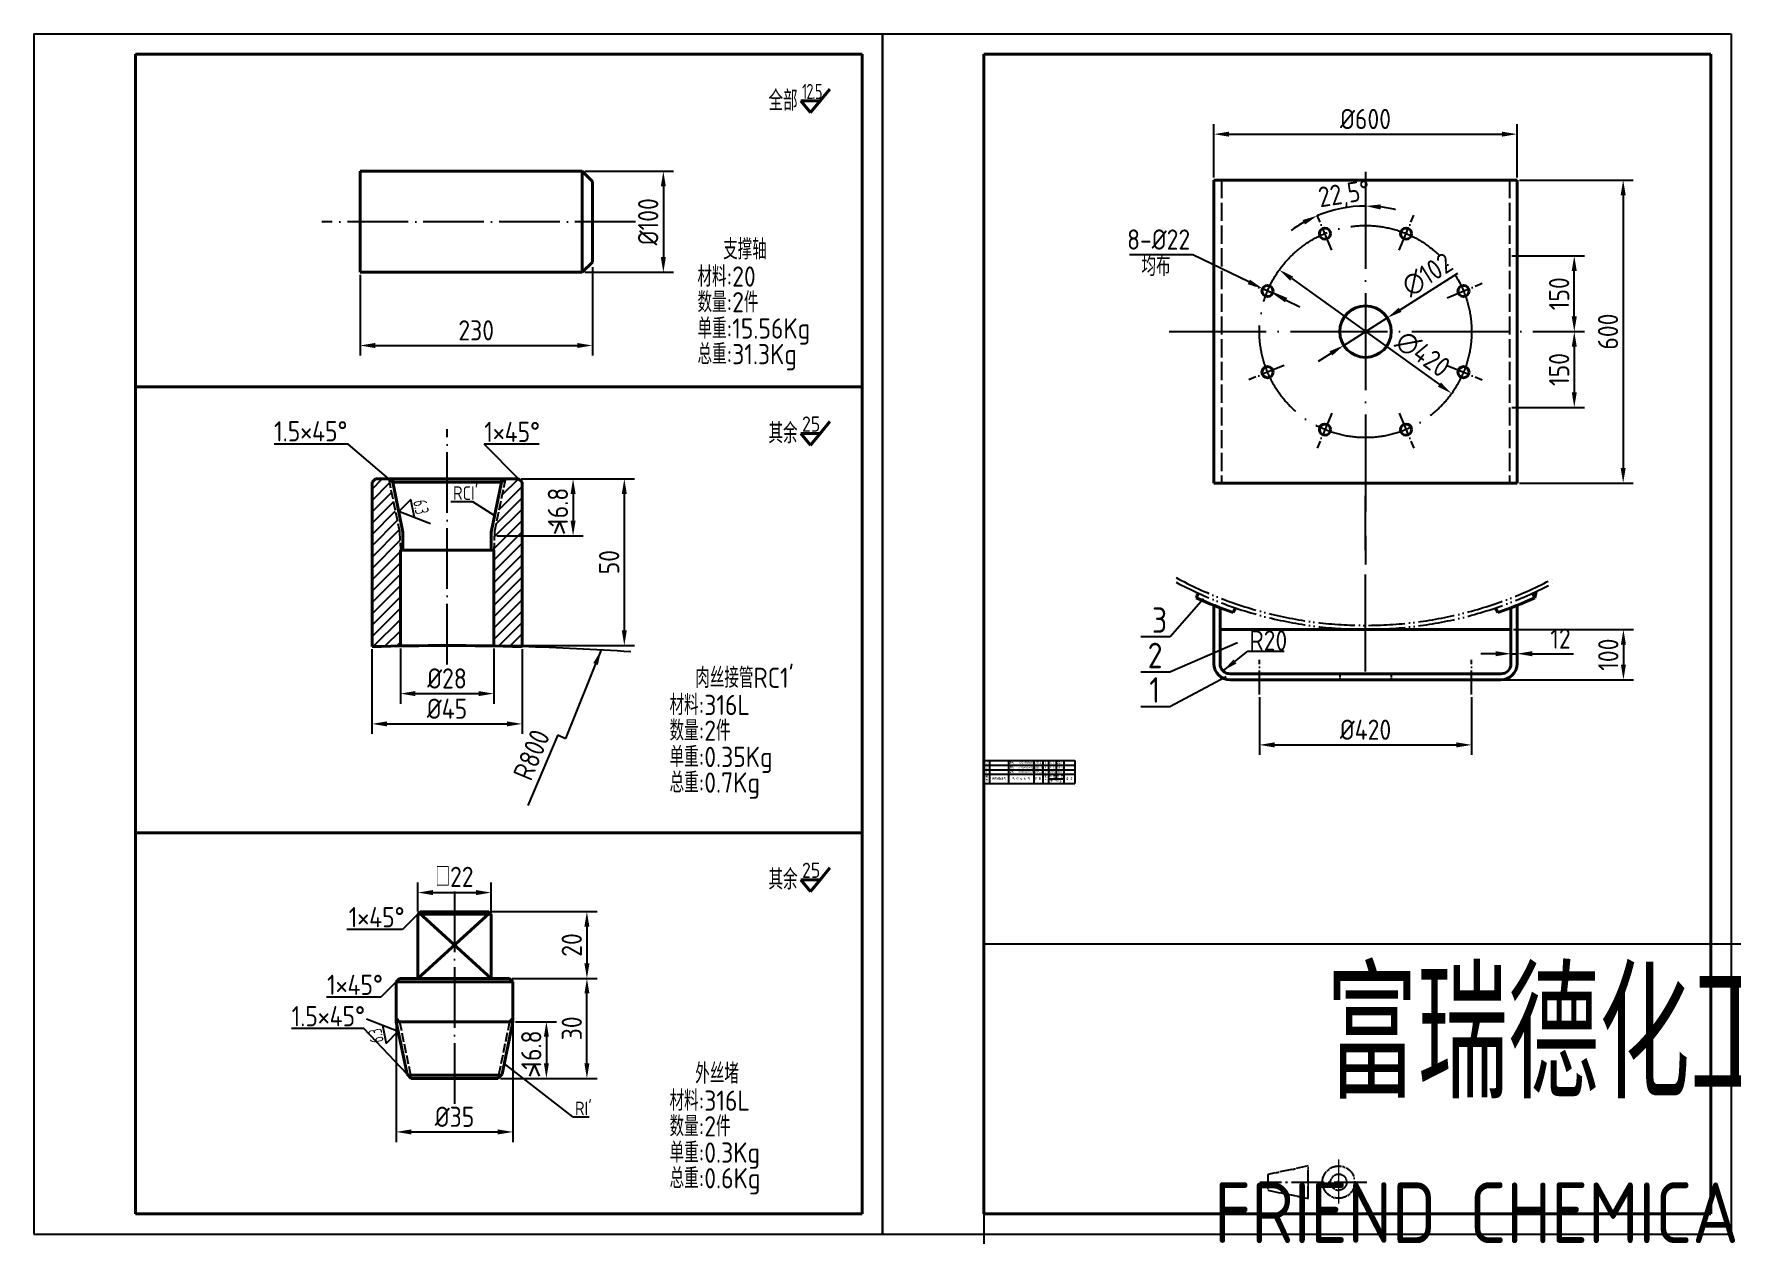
# Model space of a CAD drawing. Header units: millimetres. Extents: x 6220 to 53600, y -8031 to 13822.
# Drawn here: x 23368 to 26728, y -1318 to 1058 of the extents above; entities that cross this region are included whole.
import ezdxf

# ---------------------------------------------------------------- set-up
doc = ezdxf.new("R2010")
doc.units = ezdxf.units.MM
for name, pattern in [('ACAD_ISO02W100', [15, 12, -3]), ('ACAD_ISO04W100', [30, 24, -3, 0, -3]), ('ACAD_ISO05W100', [33, 24, -3, 0, -3, 0, -3])]:
    doc.linetypes.add(name, pattern=pattern)
for name, color, linetype in [('2', 3, 'Continuous'), ('双点画线', 7, 'ACAD_ISO05W100'), ('填充线', 2, 'Continuous'), ('标注线', 1, 'Continuous'), ('虚线', 3, 'ACAD_ISO02W100'), ('轴线', 5, 'ACAD_ISO04W100')]:
    doc.layers.add(name, color=color, linetype=linetype)
for name, color, linetype, lineweight in [('中心线', 2, 'ACAD_ISO02W100', 20), ('粗线', 7, 'Continuous', 40), ('轮廓线', 7, 'Continuous', 40)]:
    doc.layers.add(name, color=color, linetype=linetype, lineweight=lineweight)
doc.styles.add('GB', font='gbenor.shx', dxfattribs={"bigfont": 'gbcbig.shx'})
doc.styles.get("Standard").update_dxf_attribs({"font": 'txt', "bigfont": 'gbcbig.shx'})
doc.styles.add('工程字', font='gbenor.shx', dxfattribs={"bigfont": 'gbcbig.shx'})
doc.dimstyles.new('ISO-25', dxfattribs={"dimtxt": 40, "dimasz": 30, "dimexe": 20, "dimexo": 5, "dimgap": 10, "dimtad": 1, "dimtxsty": 'GB', "dimcen": 2.5, "dimadec": 0, "dimazin": 0, "dimtfac": 1, "dimtmove": 0, "dimatfit": 0, "dimfxl": 0, "dimarcsym": 0})

msp = doc.modelspace()

# ---------------------------------------------------------------- texts
at = {"layer": '标注线', "attachment_point": 1, "style": 'GB'}
for s, insert, char_height, width in [('全部', (24822.55, 946.237), 40, 392.19499), ('{\\H0.75x;\\W0.8;\\T0.75;12.5}', (24888.939, 959.333), 40, 392.19499), ('支撑轴', (24732.858, 651.74), 40, 392.19499), ('均布', (25561.023, 619.045), 40, 156.88), ('材料:20', (24682.02, 597.925), 40, 392.19499), ('数量:2件', (24682.02, 547.1), 40, 392.19499), ('单重:15.56Kg', (24682.02, 495.104), 40, 392.19499), ('总重:31.3Kg', (24682.02, 444.278), 40, 392.19499), ('1.5×45%%D', (23843.74, 291.637), 40, 156.88), ('1×45%%D', (24259.859, 290.304), 40, 156.88), ('其余', (24822.55, 287.826), 40, 392.19499), ('{\\H0.75x;25}', (24888.939, 300.921), 40, 392.19499), ("RCI'", (24197.976, 162.656), 27, 156.88), ('3', (25581.825, -77.052), 50.4, 156.88), ('R20', (25774.837, -122.798), 40, 156.88), ('2', (25573.354, -147.071), 50.4, 156.88), ("肉丝接管RC1'", (24677.582, -196.455), 40, 392.19499), ('\\pt0;1', (25576.521, -215.362), 50.4, 156.88), ('材料:316L', (24626.745, -250.27), 40, 392.19499), ('数量:2件', (24626.745, -301.095), 40, 392.19499), ('单重:0.35Kg', (24626.745, -353.092), 40, 392.19499), ('总重:0.7Kg', (24626.745, -403.917), 40, 392.19499), ('其余', (24822.55, -595.693), 40, 392.19499), ('{\\H0.75x;25}', (24888.939, -582.598), 40, 392.19499), ('1×45%%D', (23991.619, -670.438), 40, 156.88), ('1×45%%D', (23948.719, -804.366), 40, 156.88), ('1.5×45%%D', (23878.462, -866.445), 40, 156.88), ('外丝堵', (24677.582, -979.816), 40, 392.19499), ('材料:316L', (24626.745, -1033.631), 40, 392.19499), ("RI'", (24439.41, -1055.596), 27, 156.88), ('数量:2件', (24626.745, -1084.457), 40, 392.19499), ('单重:0.3Kg', (24626.745, -1136.453), 40, 392.19499), ('总重:0.6Kg', (24626.745, -1187.278), 40, 392.19499)]:
    msp.add_mtext(s, dxfattribs=dict(at, insert=insert, char_height=char_height, width=width))
for s, insert, char_height, width, rotation in [('{\\W0.7;6.3}', (24145.346, 137.938), 27, 156.30387, 281.110785), ('R800', (24315.608, -407.734), 40, 156.88, 67.445378), ('{\\W0.7;6.3}', (24034.787, -941.341), 27, 156.30387, 101.110785)]:
    msp.add_mtext(s, dxfattribs=dict(at, insert=insert, char_height=char_height, width=width, rotation=rotation))

# ---------------------------------------------------------------- blocks, each defined once
blk = doc.blocks.new('*D78')
at = {"layer": 'Defpoints', "color": 0}
for p in [(24273.6, -641.7), (24128.4, -684.2), (24273.6, -684.2)]:
    blk.add_point(p, dxfattribs=at)
at = {"layer": '标注线', "color": 0, "lineweight": -2}
for p, q in [((24128.4, -679.2), (24128.4, -621.7)), ((24273.6, -679.2), (24273.6, -621.7)), ((24158.4, -641.7), (24243.6, -641.7))]:
    blk.add_line(p, q, dxfattribs=at)
at = {"layer": '标注线', "color": 0}
for points in [[(24158.4, -636.7), (24158.4, -646.7), (24128.4, -641.7)], [(24243.6, -636.7), (24243.6, -646.7), (24273.6, -641.7)]]:
    blk.add_solid(points, dxfattribs=at)
at = {"layer": '标注线', "color": 0, "insert": (24201, -610.6), "char_height": 40, "attachment_point": 5, "style": 'GB'}
blk.add_mtext('□22', dxfattribs=at)
blk = doc.blocks.new('*D80')
at = {"layer": 'Defpoints', "color": 0}
for p in [(24269, -679.5), (24309.9, -811.5), (24463.1, -811.5)]:
    blk.add_point(p, dxfattribs=at)
at = {"layer": '标注线', "color": 0, "lineweight": -2}
for p, q in [((24274, -679.5), (24483.1, -679.5)), ((24463.1, -709.5), (24463.1, -781.5)), ((24314.9, -811.5), (24483.1, -811.5))]:
    blk.add_line(p, q, dxfattribs=at)
at = {"layer": '标注线', "color": 0}
for points in [[(24458.1, -709.5), (24468.1, -709.5), (24463.1, -679.5)], [(24458.1, -781.5), (24468.1, -781.5), (24463.1, -811.5)]]:
    blk.add_solid(points, dxfattribs=at)
at = {"layer": '标注线', "color": 0, "insert": (24433.1, -745.5), "char_height": 40, "attachment_point": 5, "rotation": 90, "style": 'GB'}
blk.add_mtext('20', dxfattribs=at)
blk = doc.blocks.new('*D79')
at = {"layer": 'Defpoints', "color": 0}
for p in [(24316.5, -897.3), (24286.8, -1009.5), (24382.9, -1009.5)]:
    blk.add_point(p, dxfattribs=at)
at = {"layer": '标注线', "color": 0, "lineweight": -2}
for p, q in [((24321.5, -897.3), (24402.9, -897.3)), ((24382.9, -927.3), (24382.9, -979.5)), ((24291.8, -1009.5), (24402.9, -1009.5))]:
    blk.add_line(p, q, dxfattribs=at)
at = {"layer": '标注线', "color": 0}
for points in [[(24377.9, -927.3), (24387.9, -927.3), (24382.9, -897.3)], [(24377.9, -979.5), (24387.9, -979.5), (24382.9, -1009.5)]]:
    blk.add_solid(points, dxfattribs=at)
at = {"layer": '标注线', "color": 0, "insert": (24352.9, -953.4), "char_height": 40, "attachment_point": 5, "rotation": 90, "style": 'GB'}
blk.add_mtext('16.8', dxfattribs=at)
blk = doc.blocks.new('*D81')
at = {"layer": 'Defpoints', "color": 0}
for p in [(24309.9, -811.5), (24463.1, -811.5), (24286.8, -1009.5)]:
    blk.add_point(p, dxfattribs=at)
at = {"layer": '标注线', "color": 0, "lineweight": -2}
for p, q in [((24314.9, -811.5), (24483.1, -811.5)), ((24463.1, -979.5), (24463.1, -841.5)), ((24291.8, -1009.5), (24483.1, -1009.5))]:
    blk.add_line(p, q, dxfattribs=at)
at = {"layer": '标注线', "color": 0}
for points in [[(24458.1, -841.5), (24468.1, -841.5), (24463.1, -811.5)], [(24458.1, -979.5), (24468.1, -979.5), (24463.1, -1009.5)]]:
    blk.add_solid(points, dxfattribs=at)
at = {"layer": '标注线', "color": 0, "insert": (24433.1, -910.5), "char_height": 40, "attachment_point": 5, "rotation": 90, "style": 'GB'}
blk.add_mtext('30', dxfattribs=at)
blk = doc.blocks.new('*D82')
at = {"layer": 'Defpoints', "color": 0}
for p in [(24085.5, -897.3), (24316.5, -897.3), (24316.5, -1115.6)]:
    blk.add_point(p, dxfattribs=at)
at = {"layer": '标注线', "color": 0, "lineweight": -2}
for p, q in [((24085.5, -902.3), (24085.5, -1135.6)), ((24316.5, -902.3), (24316.5, -1135.6)), ((24115.5, -1115.6), (24286.5, -1115.6))]:
    blk.add_line(p, q, dxfattribs=at)
at = {"layer": '标注线', "color": 0}
for points in [[(24115.5, -1110.6), (24115.5, -1120.6), (24085.5, -1115.6)], [(24286.5, -1110.6), (24286.5, -1120.6), (24316.5, -1115.6)]]:
    blk.add_solid(points, dxfattribs=at)
at = {"layer": '标注线', "color": 0, "insert": (24201, -1085.6), "char_height": 40, "attachment_point": 5, "style": 'GB'}
blk.add_mtext('%%c35', dxfattribs=at)
blk = doc.blocks.new('*D83')
at = {"layer": 'Defpoints', "color": 0}
for p in [(24093.7, -153.4), (24278.5, -153.4), (24278.5, -247.8)]:
    blk.add_point(p, dxfattribs=at)
at = {"layer": '标注线', "color": 0, "lineweight": -2}
for p, q in [((24093.7, -158.4), (24093.7, -267.8)), ((24278.5, -158.4), (24278.5, -267.8)), ((24123.7, -247.8), (24248.5, -247.8))]:
    blk.add_line(p, q, dxfattribs=at)
at = {"layer": '标注线', "color": 0}
for points in [[(24123.7, -242.8), (24123.7, -252.8), (24093.7, -247.8)], [(24248.5, -242.8), (24248.5, -252.8), (24278.5, -247.8)]]:
    blk.add_solid(points, dxfattribs=at)
at = {"layer": '标注线', "color": 0, "insert": (24186.1, -217.8), "char_height": 40, "attachment_point": 5, "style": 'GB'}
blk.add_mtext('%%c28', dxfattribs=at)
blk = doc.blocks.new('*D84')
at = {"layer": 'Defpoints', "color": 0}
for p in [(24037.6, -154.7), (24334.6, -154.7), (24334.6, -307.7)]:
    blk.add_point(p, dxfattribs=at)
at = {"layer": '标注线', "color": 0, "lineweight": -2}
for p, q in [((24037.6, -159.7), (24037.6, -327.7)), ((24334.6, -159.7), (24334.6, -327.7)), ((24067.6, -307.7), (24304.6, -307.7))]:
    blk.add_line(p, q, dxfattribs=at)
at = {"layer": '标注线', "color": 0}
for points in [[(24067.6, -302.7), (24067.6, -312.7), (24037.6, -307.7)], [(24304.6, -302.7), (24304.6, -312.7), (24334.6, -307.7)]]:
    blk.add_solid(points, dxfattribs=at)
at = {"layer": '标注线', "color": 0, "insert": (24186.1, -277.7), "char_height": 40, "attachment_point": 5, "style": 'GB'}
blk.add_mtext('%%c45', dxfattribs=at)
blk = doc.blocks.new('*D85')
at = {"layer": 'Defpoints', "color": 0}
for p in [(24328, 177.4), (24279.8, 64.8), (24435.7, 64.8)]:
    blk.add_point(p, dxfattribs=at)
at = {"layer": '标注线', "color": 0, "lineweight": -2}
for p, q in [((24333, 177.4), (24455.7, 177.4)), ((24435.7, 147.4), (24435.7, 94.8)), ((24284.8, 64.8), (24455.7, 64.8))]:
    blk.add_line(p, q, dxfattribs=at)
at = {"layer": '标注线', "color": 0}
for points in [[(24430.7, 147.4), (24440.7, 147.4), (24435.7, 177.4)], [(24430.7, 94.8), (24440.7, 94.8), (24435.7, 64.8)]]:
    blk.add_solid(points, dxfattribs=at)
at = {"layer": '标注线', "color": 0, "insert": (24405.7, 121.1), "char_height": 40, "attachment_point": 5, "rotation": 90, "style": 'GB'}
blk.add_mtext('16.8', dxfattribs=at)
blk = doc.blocks.new('*D86')
at = {"layer": 'Defpoints', "color": 0}
for p in [(24328, 177.4), (24186.1, -152.6), (24537.1, -152.6)]:
    blk.add_point(p, dxfattribs=at)
at = {"layer": '标注线', "color": 0, "lineweight": -2}
for p, q in [((24333, 177.4), (24557.1, 177.4)), ((24537.1, 147.4), (24537.1, -122.6)), ((24191.1, -152.6), (24557.1, -152.6))]:
    blk.add_line(p, q, dxfattribs=at)
at = {"layer": '标注线', "color": 0}
for points in [[(24532.1, 147.4), (24542.1, 147.4), (24537.1, 177.4)], [(24532.1, -122.6), (24542.1, -122.6), (24537.1, -152.6)]]:
    blk.add_solid(points, dxfattribs=at)
at = {"layer": '标注线', "color": 0, "insert": (24507.1, 12.4), "char_height": 40, "attachment_point": 5, "rotation": 90, "style": 'GB'}
blk.add_mtext('50', dxfattribs=at)
blk = doc.blocks.new('*D87')
at = {"layer": 'Defpoints', "color": 0}
for p in [(24013.9, 586.4), (24473.9, 601.4), (24473.9, 441.4)]:
    blk.add_point(p, dxfattribs=at)
at = {"layer": '标注线', "color": 0, "lineweight": -2}
for p, q in [((24013.9, 581.4), (24013.9, 421.4)), ((24473.9, 596.4), (24473.9, 421.4)), ((24043.9, 441.4), (24443.9, 441.4))]:
    blk.add_line(p, q, dxfattribs=at)
at = {"layer": '标注线', "color": 0}
for points in [[(24043.9, 446.4), (24043.9, 436.4), (24013.9, 441.4)], [(24443.9, 446.4), (24443.9, 436.4), (24473.9, 441.4)]]:
    blk.add_solid(points, dxfattribs=at)
at = {"layer": '标注线', "color": 0, "insert": (24243.9, 471.4), "char_height": 40, "attachment_point": 5, "style": 'GB'}
blk.add_mtext('230', dxfattribs=at)
blk = doc.blocks.new('*D88')
at = {"layer": 'Defpoints', "color": 0}
for p in [(24453.9, 786.4), (24453.9, 586.4), (24614.4, 586.4)]:
    blk.add_point(p, dxfattribs=at)
at = {"layer": '标注线', "color": 0, "lineweight": -2}
for p, q in [((24458.9, 786.4), (24634.4, 786.4)), ((24614.4, 756.4), (24614.4, 616.4)), ((24458.9, 586.4), (24634.4, 586.4))]:
    blk.add_line(p, q, dxfattribs=at)
at = {"layer": '标注线', "color": 0}
for points in [[(24609.4, 756.4), (24619.4, 756.4), (24614.4, 786.4)], [(24609.4, 616.4), (24619.4, 616.4), (24614.4, 586.4)]]:
    blk.add_solid(points, dxfattribs=at)
at = {"layer": '标注线', "color": 0, "insert": (24584.4, 686.4), "char_height": 40, "attachment_point": 5, "rotation": 90, "style": 'GB'}
blk.add_mtext('%%c100', dxfattribs=at)
blk = doc.blocks.new('*D90')
at = {"layer": 'Defpoints', "color": 0}
for p in [(26304.6, 859.8), (25704.6, 768.9), (26304.6, 768.9)]:
    blk.add_point(p, dxfattribs=at)
at = {"layer": '标注线', "color": 0, "lineweight": -2}
for p, q in [((25704.6, 773.9), (25704.6, 879.8)), ((26304.6, 773.9), (26304.6, 879.8)), ((25734.6, 859.8), (26274.6, 859.8))]:
    blk.add_line(p, q, dxfattribs=at)
at = {"layer": '标注线', "color": 0}
for points in [[(25734.6, 864.8), (25734.6, 854.8), (25704.6, 859.8)], [(26274.6, 864.8), (26274.6, 854.8), (26304.6, 859.8)]]:
    blk.add_solid(points, dxfattribs=at)
at = {"layer": '标注线', "color": 0, "insert": (26004.6, 889.8), "char_height": 40, "attachment_point": 5, "style": 'GB'}
blk.add_mtext('%%c600', dxfattribs=at)
blk = doc.blocks.new('*D91')
at = {"layer": 'Defpoints', "color": 0}
for p in [(26289.6, 618.9), (26417.9, 618.9), (26341.4, 468.9)]:
    blk.add_point(p, dxfattribs=at)
at = {"layer": '标注线', "color": 0, "lineweight": -2}
for p, q in [((26294.6, 618.9), (26437.9, 618.9)), ((26417.9, 498.9), (26417.9, 588.9)), ((26346.4, 468.9), (26437.9, 468.9))]:
    blk.add_line(p, q, dxfattribs=at)
at = {"layer": '标注线', "color": 0}
for points in [[(26412.9, 588.9), (26422.9, 588.9), (26417.9, 618.9)], [(26412.9, 498.9), (26422.9, 498.9), (26417.9, 468.9)]]:
    blk.add_solid(points, dxfattribs=at)
at = {"layer": '标注线', "color": 0, "insert": (26387.9, 543.9), "char_height": 40, "attachment_point": 5, "rotation": 90, "style": 'GB'}
blk.add_mtext('150', dxfattribs=at)
blk = doc.blocks.new('*D89')
at = {"layer": 'Defpoints', "color": 0}
for p in [(26341.4, 468.9), (26289.6, 318.9), (26417.9, 318.9)]:
    blk.add_point(p, dxfattribs=at)
at = {"layer": '标注线', "color": 0, "lineweight": -2}
for p, q in [((26346.4, 468.9), (26437.9, 468.9)), ((26417.9, 438.9), (26417.9, 348.9)), ((26294.6, 318.9), (26437.9, 318.9))]:
    blk.add_line(p, q, dxfattribs=at)
at = {"layer": '标注线', "color": 0}
for points in [[(26412.9, 438.9), (26422.9, 438.9), (26417.9, 468.9)], [(26412.9, 348.9), (26422.9, 348.9), (26417.9, 318.9)]]:
    blk.add_solid(points, dxfattribs=at)
at = {"layer": '标注线', "color": 0, "insert": (26387.9, 393.9), "char_height": 40, "attachment_point": 5, "rotation": 90, "style": 'GB'}
blk.add_mtext('150', dxfattribs=at)
blk = doc.blocks.new('*D92')
at = {"layer": 'Defpoints', "color": 0}
for p in [(26304.6, 768.9), (26304.6, 168.9), (26514.7, 168.9)]:
    blk.add_point(p, dxfattribs=at)
at = {"layer": '标注线', "color": 0, "lineweight": -2}
for p, q in [((26309.6, 768.9), (26534.7, 768.9)), ((26514.7, 738.9), (26514.7, 198.9)), ((26309.6, 168.9), (26534.7, 168.9))]:
    blk.add_line(p, q, dxfattribs=at)
at = {"layer": '标注线', "color": 0}
for points in [[(26509.7, 738.9), (26519.7, 738.9), (26514.7, 768.9)], [(26509.7, 198.9), (26519.7, 198.9), (26514.7, 168.9)]]:
    blk.add_solid(points, dxfattribs=at)
at = {"layer": '标注线', "color": 0, "insert": (26484.7, 468.9), "char_height": 40, "attachment_point": 5, "rotation": 90, "style": 'GB'}
blk.add_mtext('600', dxfattribs=at)
blk = doc.blocks.new('*D93')
at = {"layer": 'Defpoints', "color": 0}
for p in [(25834, 591.3), (26175.2, 346.5)]:
    blk.add_point(p, dxfattribs=at)
at = {"layer": '标注线', "color": 0, "lineweight": -2}
blk.add_line((25858.4, 573.9), (26150.9, 364), dxfattribs=at)
at = {"layer": '标注线', "color": 0}
for points in [[(25861.3, 577.9), (25855.4, 569.8), (25834, 591.3)], [(26153.8, 368.1), (26147.9, 359.9), (26175.2, 346.5)]]:
    blk.add_solid(points, dxfattribs=at)
at = {"layer": '标注线', "color": 0, "insert": (26118.1, 424.4), "char_height": 40, "attachment_point": 5, "rotation": 324.3409, "style": 'GB'}
blk.add_mtext('∅420', dxfattribs=at)
blk = doc.blocks.new('*D94')
at = {"layer": 'Defpoints', "color": 0}
for p in [(26047.7, 496.1), (25961.5, 441.7)]:
    blk.add_point(p, dxfattribs=at)
at = {"layer": '标注线', "color": 0, "lineweight": -2}
for p, q in [((26073.1, 512.1), (26187.6, 584.3)), ((25961.5, 441.7), (26047.7, 496.1)), ((25936.1, 425.7), (25910.7, 409.7))]:
    blk.add_line(p, q, dxfattribs=at)
at = {"layer": '标注线', "color": 0}
for points in [[(26070.5, 516.3), (26075.8, 507.9), (26047.7, 496.1)], [(25933.4, 430), (25938.7, 421.5), (25961.5, 441.7)]]:
    blk.add_solid(points, dxfattribs=at)
at = {"layer": '标注线', "color": 0, "insert": (26127.1, 581.6), "char_height": 40, "attachment_point": 5, "rotation": 32.2264, "style": 'GB'}
blk.add_mtext('∅102', dxfattribs=at)
blk = doc.blocks.new('*D95')
at = {"layer": 'Defpoints', "color": 0}
for p in [(25800.7, 554.1), (25820.5, 544.5)]:
    blk.add_point(p, dxfattribs=at)
at = {"layer": '标注线', "color": 0, "lineweight": -2}
for p, q in [((25662.7, 621.2), (25537.4, 621.2)), ((25773.7, 567.2), (25662.7, 621.2)), ((25820.5, 544.5), (25800.7, 554.1)), ((25847.5, 531.4), (25874.4, 518.2))]:
    blk.add_line(p, q, dxfattribs=at)
at = {"layer": '标注线', "color": 0}
for points in [[(25775.9, 571.7), (25771.5, 562.7), (25800.7, 554.1)], [(25849.6, 535.9), (25845.3, 526.9), (25820.5, 544.5)]]:
    blk.add_solid(points, dxfattribs=at)
at = {"layer": '标注线', "color": 0, "insert": (25595, 651.2), "char_height": 40, "attachment_point": 5, "style": 'GB'}
blk.add_mtext('8-%%c22', dxfattribs=at)
blk = doc.blocks.new('*D97')
at = {"layer": 'Defpoints', "color": 0}
for p in [(26292.6, -168.8), (26304.6, -168.8), (26304.6, -168.8)]:
    blk.add_point(p, dxfattribs=at)
at = {"layer": '标注线', "color": 0, "lineweight": -2}
for p, q in [((26292.6, -163.8), (26292.6, -148.8)), ((26304.6, -163.8), (26304.6, -148.8)), ((26262.6, -168.8), (26232.6, -168.8)), ((26292.6, -168.8), (26304.6, -168.8)), ((26334.6, -168.8), (26416.6, -168.8))]:
    blk.add_line(p, q, dxfattribs=at)
at = {"layer": '标注线', "color": 0}
for points in [[(26262.6, -163.8), (26262.6, -173.8), (26292.6, -168.8)], [(26334.6, -163.8), (26334.6, -173.8), (26304.6, -168.8)]]:
    blk.add_solid(points, dxfattribs=at)
at = {"layer": '标注线', "color": 0, "insert": (26390.6, -138.8), "char_height": 40, "attachment_point": 5, "style": 'GB'}
blk.add_mtext('12', dxfattribs=at)
blk = doc.blocks.new('*D98')
at = {"layer": 'Defpoints', "color": 0}
for p in [(26292.6, -120.7), (26272.6, -220.7), (26515.2, -220.7)]:
    blk.add_point(p, dxfattribs=at)
at = {"layer": '标注线', "color": 0, "lineweight": -2}
for p, q in [((26297.6, -120.7), (26535.2, -120.7)), ((26515.2, -150.7), (26515.2, -190.7)), ((26277.6, -220.7), (26535.2, -220.7))]:
    blk.add_line(p, q, dxfattribs=at)
at = {"layer": '标注线', "color": 0}
for points in [[(26510.2, -150.7), (26520.2, -150.7), (26515.2, -120.7)], [(26510.2, -190.7), (26520.2, -190.7), (26515.2, -220.7)]]:
    blk.add_solid(points, dxfattribs=at)
at = {"layer": '标注线', "color": 0, "insert": (26485.2, -170.7), "char_height": 40, "attachment_point": 5, "rotation": 90, "style": 'GB'}
blk.add_mtext('100', dxfattribs=at)
blk = doc.blocks.new('*D99')
at = {"layer": 'Defpoints', "color": 0}
for p in [(25794.6, -249.7), (26214.6, -249.7), (26214.6, -349.3)]:
    blk.add_point(p, dxfattribs=at)
at = {"layer": '标注线', "color": 0, "lineweight": -2}
for p, q in [((25794.6, -254.7), (25794.6, -369.3)), ((26214.6, -254.7), (26214.6, -369.3)), ((25824.6, -349.3), (26184.6, -349.3))]:
    blk.add_line(p, q, dxfattribs=at)
at = {"layer": '标注线', "color": 0}
for points in [[(25824.6, -344.3), (25824.6, -354.3), (25794.6, -349.3)], [(26184.6, -344.3), (26184.6, -354.3), (26214.6, -349.3)]]:
    blk.add_solid(points, dxfattribs=at)
at = {"layer": '标注线', "color": 0, "insert": (26004.6, -319.3), "char_height": 40, "attachment_point": 5, "style": 'GB'}
blk.add_mtext('%%C420', dxfattribs=at)
blk = doc.blocks.new('*D100')
at = {"layer": 'Defpoints', "color": 0}
for p in [(26004.6, 785.2), (25940.3, 709), (25909, 699.7), (25937.8, 630.3), (26004.6, 7.5)]:
    blk.add_point(p, dxfattribs=at)
at = {"layer": '标注线', "color": 0, "lineweight": -2}
for start, end in [(90, 112.5), (76.1604, 83.0802), (119.4198, 126.3396)]:
    blk.add_arc((26004.6, 468.9), 248.6, start, end, dxfattribs=at)
at = {"layer": '标注线', "color": 0}
for points in [[(26034.2, 710.7), (26034.8, 720.7), (26004.6, 717.5)], [(25880.3, 689.9), (25884.7, 680.9), (25909.5, 698.6)]]:
    blk.add_solid(points, dxfattribs=at)
at = {"layer": '标注线', "color": 0, "insert": (25962.9, 737.8), "char_height": 40, "attachment_point": 5, "rotation": 8.8185, "style": 'GB'}
blk.add_mtext('22,5°', dxfattribs=at)
blk = doc.blocks.new('*T101')
at = {"layer": '2', "color": 0, "lineweight": -2}
for p, q in [((0, 0), (11.2, 0)), ((0, 0), (0, -9.2)), ((11.2, 0), (48.4, 0)), ((11.2, 0), (11.2, -9.2)), ((48.4, 0), (98.4, 0)), ((48.4, 0), (48.4, -9.2)), ((98.4, 0), (116.5, 0)), ((98.4, 0), (98.4, -9.2)), ((116.5, 0), (127.7, 0)), ((116.5, 0), (116.5, -9.2)), ((127.7, 0), (143, 0)), ((127.7, 0), (127.7, -9.2)), ((143, 0), (158.2, 0)), ((143, 0), (143, -9.2)), ((158.2, 0), (179.9, 0)), ((158.2, 0), (158.2, -9.2)), ((179.9, 0), (179.9, -9.2)), ((0, -9.2), (11.2, -9.2)), ((0, -9.2), (0, -18.4)), ((0, -18.4), (11.2, -18.4)), ((0, -18.4), (0, -27.4)), ((0, -27.4), (11.2, -27.4)), ((0, -27.4), (0, -36.4)), ((11.2, -9.2), (48.4, -9.2)), ((11.2, -9.2), (11.2, -18.4)), ((11.2, -18.4), (48.4, -18.4)), ((11.2, -18.4), (11.2, -27.4)), ((11.2, -27.4), (48.4, -27.4)), ((11.2, -27.4), (11.2, -36.4)), ((48.4, -9.2), (98.4, -9.2)), ((48.4, -9.2), (48.4, -18.4)), ((48.4, -18.4), (98.4, -18.4)), ((48.4, -18.4), (48.4, -27.4)), ((48.4, -27.4), (98.4, -27.4)), ((48.4, -27.4), (48.4, -36.4)), ((98.4, -9.2), (116.5, -9.2)), ((98.4, -9.2), (98.4, -18.4)), ((98.4, -18.4), (116.5, -18.4)), ((98.4, -18.4), (98.4, -27.4)), ((98.4, -27.4), (116.5, -27.4)), ((98.4, -27.4), (98.4, -36.4)), ((116.5, -9.2), (127.7, -9.2)), ((116.5, -9.2), (116.5, -18.4)), ((116.5, -18.4), (127.7, -18.4)), ((116.5, -18.4), (116.5, -27.4)), ((116.5, -27.4), (127.7, -27.4)), ((116.5, -27.4), (116.5, -36.4)), ((127.7, -9.2), (143, -9.2)), ((127.7, -9.2), (127.7, -18.4)), ((127.7, -18.4), (143, -18.4)), ((127.7, -18.4), (127.7, -27.4)), ((127.7, -27.4), (143, -27.4)), ((127.7, -27.4), (127.7, -36.4)), ((143, -9.2), (158.2, -9.2)), ((143, -9.2), (143, -18.4)), ((143, -18.4), (158.2, -18.4)), ((143, -18.4), (143, -27.4)), ((143, -27.4), (158.2, -27.4)), ((143, -27.4), (143, -36.4)), ((158.2, -9.2), (179.9, -9.2)), ((158.2, -9.2), (158.2, -18.4)), ((158.2, -18.4), (179.9, -18.4)), ((158.2, -18.4), (158.2, -27.4)), ((158.2, -27.4), (179.9, -27.4)), ((158.2, -27.4), (158.2, -36.4)), ((179.9, -9.2), (179.9, -18.4)), ((179.9, -18.4), (179.9, -27.4)), ((179.9, -27.4), (179.9, -36.4)), ((0, -36.4), (0, -45.4)), ((0, -45.4), (11.2, -45.4)), ((11.2, -36.4), (11.2, -45.4)), ((11.2, -45.4), (48.4, -45.4)), ((48.4, -36.4), (48.4, -45.4)), ((48.4, -45.4), (98.4, -45.4)), ((98.4, -36.4), (98.4, -45.4)), ((98.4, -45.4), (116.5, -45.4)), ((116.5, -36.4), (116.5, -45.4)), ((116.5, -45.4), (127.7, -45.4)), ((127.7, -36.4), (143, -36.4)), ((127.7, -36.4), (127.7, -45.4)), ((127.7, -45.4), (143, -45.4)), ((143, -36.4), (158.2, -36.4)), ((143, -45.4), (158.2, -45.4)), ((158.2, -36.4), (158.2, -45.4)), ((158.2, -45.4), (179.9, -45.4)), ((179.9, -36.4), (179.9, -45.4))]:
    blk.add_line(p, q, dxfattribs=at)
at = {"layer": '2', "color": 0, "char_height": 4.5, "style": 'GB'}
for s, insert, width, attachment_point in [('件\\P号', (5.6, -36.4), 8.23, 5), ('3', (5.6, -4.6), 8.23, 5), ('2', (5.6, -13.8), 8.23, 5), ('1', (5.6, -22.9), 8.23, 5), ('腹板   700{\\Fgbenor|c0;×100×10}', (49.9, -4.6), 46.962, 4), ('钢板   575{\\Fgbenor|c0;×85×12}', (49.9, -13.8), 46.962, 4), ('腹板   600{\\Fgbenor|c0;×895×12}', (49.9, -22.9), 46.962, 4), ('{\\W0.8;Q235-A}', (107.4, -13.8), 15.131, 5), ('{\\W0.8;Q235-A}', (107.4, -22.9), 15.131, 5), ('316L', (107.4, -4.6), 15.131, 5), ('4', (122.1, -4.6), 8.23, 5), ('4', (122.1, -13.8), 8.23, 5), ('2', (122.1, -22.9), 8.23, 5), ('50.5', (135.3, -22.9), 12.227, 5), ('单 重', (135.3, -31.9), 12.227, 5), ('4.6', (135.3, -13.8), 12.227, 5), ('5.6', (135.3, -4.6), 12.227, 5), ('22.4', (150.6, -4.6), 12.227, 5), ('总 重', (150.6, -31.9), 12.227, 5), ('18.4', (150.6, -13.8), 12.227, 5), ('101', (150.6, -22.9), 12.227, 5), ('图号或标准号', (29.8, -36.4), 34.172, 5), ('名 称 及 规 格', (73.4, -36.4), 46.962, 5), ('材 料', (107.4, -36.4), 15.131, 5), ('数量', (122.1, -36.4), 8.23, 5), ('重 量(Kg)', (143, -40.9), 27.455, 5), ('备 注', (169, -36.4), 18.707, 5)]:
    blk.add_mtext(s, dxfattribs=dict(at, insert=insert, width=width, attachment_point=attachment_point))
blk = doc.blocks.new('*T105')
at = {"layer": '2', "color": 0, "lineweight": -2}
for p, q in [((0, 0), (871.9, 0)), ((0, 0), (0, -347.4)), ((871.9, 0), (1611.6, 0)), ((1611.6, 0), (2499.6, 0)), ((2499.6, 0), (3278.3, 0)), ((3278.3, 0), (4855.8, 0)), ((3278.3, 0), (3278.3, -347.4)), ((4855.8, 0), (6133.8, 0)), ((6133.8, 0), (6972.7, 0)), ((6972.7, 0), (8156.2, 0)), ((8156.2, 0), (8985.6, 0)), ((8985.6, 0), (8985.6, -347.4)), ((0, -347.4), (0, -597.6)), ((3278.3, -347.4), (3278.3, -597.6)), ((8985.6, -347.4), (8985.6, -597.6)), ((0, -597.6), (0, -847.8)), ((3278.3, -597.6), (3278.3, -847.8)), ((8985.6, -597.6), (8985.6, -847.8)), ((0, -847.8), (871.9, -847.8)), ((0, -847.8), (0, -1277.9)), ((871.9, -847.8), (1611.6, -847.8)), ((1611.6, -847.8), (2499.6, -847.8)), ((1611.6, -847.8), (1611.6, -1277.9)), ((2499.6, -847.8), (3278.3, -847.8)), ((3278.3, -847.8), (3278.3, -1277.9)), ((8985.6, -847.8), (8985.6, -1277.9)), ((0, -1277.9), (871.9, -1277.9)), ((0, -1277.9), (0, -1677.5)), ((871.9, -1277.9), (1611.6, -1277.9)), ((871.9, -1277.9), (871.9, -1677.5)), ((1611.6, -1277.9), (2499.6, -1277.9)), ((1611.6, -1277.9), (1611.6, -1677.5)), ((2499.6, -1277.9), (3278.3, -1277.9)), ((2499.6, -1277.9), (2499.6, -1677.5)), ((3278.3, -1277.9), (3278.3, -1677.5)), ((8985.6, -1277.9), (8985.6, -1677.5)), ((0, -1677.5), (871.9, -1677.5)), ((0, -1677.5), (0, -2107.6)), ((871.9, -1677.5), (1611.6, -1677.5)), ((1611.6, -1677.5), (2499.6, -1677.5)), ((1611.6, -1677.5), (1611.6, -2107.6)), ((2499.6, -1677.5), (3278.3, -1677.5)), ((3278.3, -1677.5), (4855.8, -1677.5)), ((3278.3, -1677.5), (3278.3, -2107.6)), ((4855.8, -1677.5), (6133.8, -1677.5)), ((4855.8, -1677.5), (4855.8, -2107.6)), ((6133.8, -1677.5), (6972.7, -1677.5)), ((6972.7, -1677.5), (8156.2, -1677.5)), ((6972.7, -1677.5), (6972.7, -2107.6)), ((8156.2, -1677.5), (8985.6, -1677.5)), ((8985.6, -1677.5), (8985.6, -2107.6)), ((0, -2107.6), (871.9, -2107.6)), ((0, -2107.6), (0, -2507.2)), ((871.9, -2107.6), (1611.6, -2107.6)), ((871.9, -2107.6), (871.9, -2507.2)), ((1611.6, -2107.6), (2499.6, -2107.6)), ((1611.6, -2107.6), (1611.6, -2507.2)), ((2499.6, -2107.6), (3278.3, -2107.6)), ((2499.6, -2107.6), (2499.6, -2507.2)), ((3278.3, -2107.6), (3278.3, -2507.2)), ((4855.8, -2107.6), (4855.8, -2507.2)), ((6972.7, -2107.6), (6972.7, -2507.2)), ((8985.6, -2107.6), (8985.6, -2507.2)), ((0, -2507.2), (871.9, -2507.2)), ((0, -2507.2), (0, -2937.4)), ((871.9, -2507.2), (1611.6, -2507.2)), ((1611.6, -2507.2), (2499.6, -2507.2)), ((1611.6, -2507.2), (1611.6, -2937.4)), ((2499.6, -2507.2), (3278.3, -2507.2)), ((3278.3, -2507.2), (4855.8, -2507.2)), ((3278.3, -2507.2), (3278.3, -2937.4)), ((4855.8, -2507.2), (6133.8, -2507.2)), ((4855.8, -2507.2), (4855.8, -2937.4)), ((6133.8, -2507.2), (6972.7, -2507.2)), ((6972.7, -2507.2), (8156.2, -2507.2)), ((8156.2, -2507.2), (8985.6, -2507.2)), ((8156.2, -2507.2), (8156.2, -2937.4)), ((8985.6, -2507.2), (8985.6, -2937.4)), ((0, -2937.4), (871.9, -2937.4)), ((0, -2937.4), (0, -3337)), ((871.9, -2937.4), (1611.6, -2937.4)), ((871.9, -2937.4), (871.9, -3337)), ((1611.6, -2937.4), (2499.6, -2937.4)), ((1611.6, -2937.4), (1611.6, -3337)), ((2499.6, -2937.4), (3278.3, -2937.4)), ((2499.6, -2937.4), (2499.6, -3337)), ((3278.3, -2937.4), (3278.3, -3337)), ((4855.8, -2937.4), (4855.8, -3337)), ((8156.2, -2937.4), (8156.2, -3337)), ((8985.6, -2937.4), (8985.6, -3337)), ((0, -3337), (871.9, -3337)), ((871.9, -3337), (1611.6, -3337)), ((1611.6, -3337), (2499.6, -3337)), ((2499.6, -3337), (3278.3, -3337)), ((3278.3, -3337), (4855.8, -3337)), ((4855.8, -3337), (6133.8, -3337)), ((6133.8, -3337), (6972.7, -3337)), ((6972.7, -3337), (8156.2, -3337)), ((8156.2, -3337), (8985.6, -3337))]:
    blk.add_line(p, q, dxfattribs=at)
at = {"layer": '2', "color": 0, "insert": (0.1, -423.9), "char_height": 250, "width": 3278.163, "attachment_point": 4, "style": '工程字'}
blk.add_mtext('     富瑞德化工设备(武汉)有限公司\\P{\\H0.48x;       FRIEND CHEMICAL EQUIPMENT(WUHAN) CO., LTD}', dxfattribs=at)
at = {"layer": '2', "color": 0}
for s, insert, char_height, width, attachment_point in [(' \\P 名称 {\\H0.6x;TITLE\\P}        {\\H1.6x;支撑板与腹板}', (3278.3, -0.1), 250, 5707.247, 1), ('{\\W0.7; 设 计 \\H0.7222x;DESIGNED BY}', (0.1, -1062.9), 180, 1611.518, 4), (' {\\W0.7;标 检 \\H0.7222x;STD.CH. BY}', (1611.7, -1062.9), 180, 1666.524, 4), ('{\\W0.7; 校 对 \\H0.7222x;CHECKED BY}', (0.1, -1892.6), 180, 1611.518, 4), ('{\\W0.7; 设 计 \\H0.7222x;PROCESSED BY}', (1611.7, -1892.6), 180, 1666.524, 4), ('{\\W0.7; 重  量 \\H0.7222x;WEIGHT  (kg)\\P\\H1.538x;    141.8 Kg}', (6972.7, -2092.4), 180, 2012.871, 4), ('{\\W0.7; 比  例 \\H0.7222x;SCALE\\P\\H1.538x;     1:8}', (3278.3, -2092.4), 180, 1577.4, 4), ('{\\W0.7; 材  料 \\H0.7222x;MATERLAL\\P\\H1.538x;\\W1;    按图}', (4855.9, -2092.4), 180, 2116.736, 4), ('{\\H0.2778x; }版\\P{\\H0.7222x;  REV.\\P   A}', (8156.3, -2922.1), 180, 829.291, 4), ('{\\W0.7; 审 核 \\H0.7222x;REVIEWED BY}', (0.1, -2722.3), 180, 1611.518, 4), (' {\\W0.7;代  号 \\H0.7222x;DRAWING NO.\\P\\H1.538x;\\W1;     \\W0.7;FCE2007-01-1}', (4855.9, -2922.1), 180, 3300.317, 4)]:
    blk.add_mtext(s, dxfattribs=dict(at, insert=insert, char_height=char_height, width=width, attachment_point=attachment_point))

# ---------------------------------------------------------------- dimensions: what is measured, and where the dimension line sits
at = {"layer": '标注线'}
for base, p1, p2, text, picture, middle in [((26304.601, 859.828), (25704.601, 768.925), (26304.601, 768.925), '%%c600', '*D90', (26004.601, 889.828)), ((24473.877, 441.394), (24013.877, 586.406), (24473.877, 601.406), '230', '*D87', (24243.877, 471.394)), ((24334.627, -307.678), (24037.627, -154.693), (24334.627, -154.693), '%%c45', '*D84', (24186.127, -277.678)), ((24278.527, -247.819), (24093.727, -153.412), (24278.527, -153.412), '%%c28', '*D83', (24186.127, -217.819)), ((26214.601, -349.335), (25794.601, -249.726), (26214.601, -249.726), '%%C420', '*D99', (26004.601, -319.335)), ((24316.526, -1115.558), (24085.526, -897.318), (24316.526, -897.318), '%%c35', '*D82', (24201.026, -1085.558))]:
    dim = msp.add_linear_dim(base=base, p1=p1, p2=p2, text=text, dimstyle='ISO-25', dxfattribs=at)
    dim.commit()
    dim.dimension.update_dxf_attribs({"geometry": picture, "text_midpoint": middle})
for base, p1, p2, text, picture, middle in [((24614.427, 586.406), (24453.877, 786.406), (24453.877, 586.406), '%%c100', '*D88', (24584.427, 686.406)), ((24537.076, -152.604), (24327.95, 177.396), (24186.127, -152.604), '50', '*D86', (24507.076, 12.396)), ((24435.67, 64.831), (24327.95, 177.396), (24279.837, 64.831), '16.8', '*D85', (24405.67, 121.113)), ((24463.098, -811.518), (24268.955, -679.518), (24309.926, -811.518), '20', '*D80', (24433.098, -745.518)), ((24463.098, -811.518), (24286.826, -1009.518), (24309.926, -811.518), '30', '*D81', (24433.098, -910.518)), ((24382.886, -1009.518), (24316.526, -897.318), (24286.826, -1009.518), '16.8', '*D79', (24352.886, -953.418))]:
    dim = msp.add_linear_dim(base=base, p1=p1, p2=p2, angle=90, text=text, dimstyle='ISO-25', dxfattribs=at)
    dim.commit()
    dim.dimension.update_dxf_attribs({"geometry": picture, "text_midpoint": middle})
dim = msp.add_angular_dim_2l(base=(25940.271, 709.006), line1=((26004.601, 785.187), (26004.601, 7.536)), line2=((25937.758, 630.296), (25909.022, 699.673)), dimstyle='ISO-25', override={"dimexe": 50, "dimgap": 1, "dimadec": 1}, dxfattribs=at)
dim.commit()
dim.dimension.update_dxf_attribs({"geometry": '*D100', "text_midpoint": (25966.497, 714.537), "dimtype": 162})
for base, p1, p2, angle, picture, middle in [((26514.705, 168.925), (26304.601, 768.925), (26304.601, 168.925), 90, '*D92', (26484.705, 468.925)), ((26417.929, 618.925), (26341.36, 468.925), (26289.601, 618.925), 90, '*D91', (26387.929, 543.925)), ((26417.929, 318.925), (26341.36, 468.925), (26289.601, 318.925), 270, '*D89', (26387.929, 393.925)), ((26515.232, -220.655), (26292.601, -120.655), (26272.601, -220.655), 90, '*D98', (26485.232, -170.655))]:
    dim = msp.add_linear_dim(base=base, p1=p1, p2=p2, angle=angle, dimstyle='ISO-25', dxfattribs=at)
    dim.commit()
    dim.dimension.update_dxf_attribs({"geometry": picture, "text_midpoint": middle})
dim = msp.add_diameter_dim_2p(p1=(25820.479, 544.479), p2=(25800.693, 554.097), text='8-%%c22', dimstyle='ISO-25', override={"dimtoh": 1}, dxfattribs=at)
dim.commit()
dim.dimension.update_dxf_attribs({"geometry": '*D95', "text_midpoint": (25595.05, 621.165), "dimtype": 163})
for p1, p2, picture, middle in [((25961.457, 441.728), (26047.744, 496.121), '*D94', (26143.055, 556.203)), ((25833.976, 591.346), (26175.226, 346.503), '*D93', (26100.616, 400.035))]:
    dim = msp.add_diameter_dim_2p(p1=p1, p2=p2, dimstyle='ISO-25', dxfattribs=at)
    dim.commit()
    dim.dimension.update_dxf_attribs({"geometry": picture, "text_midpoint": middle, "dimtype": 163})
dim = msp.add_linear_dim(base=(26304.601, -168.831), p1=(26292.601, -168.831), p2=(26304.601, -168.831), dimstyle='ISO-25', dxfattribs=at)
dim.commit()
dim.dimension.update_dxf_attribs({"geometry": '*D97', "text_midpoint": (26390.602, -138.831)})
dim = msp.add_linear_dim(base=(24273.626, -641.742), p1=(24128.426, -684.189), p2=(24273.626, -684.189), text='□22', dimstyle='ISO-25', dxfattribs=at)
dim.commit()
dim.dimension.update_dxf_attribs({"geometry": '*D78', "text_midpoint": (24201.026, -641.742), "dimtype": 160})

# ---------------------------------------------------------------- hatches: boundary and pattern name
at = {"layer": '填充线'}
h = msp.add_hatch(dxfattribs=at)
h.set_pattern_fill('ANSI31', color=256, scale=5, style=0)
h.set_pattern_definition([(45, (4589.182, 2036.755), (-11.22532, 11.22532), [])])
h.paths.add_polyline_path([(24037.627, -154.693, -0.00265696), (24093.727, -153.412), (24093.727, 36.486), (24092.016, 73.507), (24070.627, 177.396), (24044.304, 177.396), (24037.627, 170.719)])
h.paths.add_polyline_path([(24278.527, -153.412, -0.00265696), (24334.627, -154.693), (24334.627, 170.719), (24327.95, 177.396), (24301.627, 177.396), (24280.238, 73.507), (24278.527, 36.486)])
at = {"layer": '粗线'}
h = msp.add_hatch(color=256, dxfattribs=at)
h.paths.add_polyline_path([(24078.586, 177.396), (24070.627, 177.396), (24078.586, 170.796)])
h.paths.add_polyline_path([(24301.627, 177.396), (24293.668, 177.396), (24293.668, 170.796)])
h = msp.add_hatch(color=256, dxfattribs=at)
h.paths.add_polyline_path([(25704.427, -72.788), (25704.427, -80.181), (25699.711, -70.89, 0.00156917)])
h.paths.add_polyline_path([(25723.33, -80.052), (25716.427, -84.023), (25716.427, -77.462, 0.00227556)])
h.paths.add_polyline_path([(25755.451, -80.662), (25742.661, -86.928), (25747.273, -77.935, 0.00269412)])
h.paths.add_polyline_path([(25673.942, -48.938), (25669.374, -57.846), (25666.603, -45.564, 0.00252433)])
h = msp.add_hatch(color=256, dxfattribs=at)
h.paths.add_polyline_path([(26304.774, -72.788), (26304.774, -80.181), (26309.491, -70.89, -0.00156917)])
h.paths.add_polyline_path([(26285.871, -80.052), (26292.774, -84.023), (26292.774, -77.462, -0.00227556)])
h.paths.add_polyline_path([(26253.75, -80.662), (26266.541, -86.928), (26261.928, -77.935, -0.00269412)])
h.paths.add_polyline_path([(26335.259, -48.938), (26339.827, -57.846), (26342.598, -45.564, -0.00252433)])

# ---------------------------------------------------------------- linework, layer by layer
at = {"layer": '2'}
for p, q in [((23368.306, 1058.225), (23368.306, -1317.775)), ((23368.306, 1058.225), (26728.306, 1058.225)), ((25048.306, 1058.225), (25048.306, -1317.775)), ((25048.306, -1317.775), (25048.306, 1058.225)), ((26728.306, 1058.225), (26728.306, -1317.775)), ((25249.198, -1277.775), (26688.306, -1277.775)), ((25249.198, -1277.775), (26688.306, -1277.775)), ((23368.306, -1317.775), (26728.306, -1317.775))]:
    msp.add_line(p, q, dxfattribs=at)
at = {"layer": '中心线', "ltscale": 0.03}
msp.add_line((25951.172, -1170.286), (25951.172, -1257.564), dxfattribs=at)
at = {"layer": '双点画线'}
for p, q in [((25890.991, -1182.945), (25811.141, -1200.021)), ((25811.141, -1200.021), (25811.141, -1231.133)), ((25890.851, -1247.147), (25890.851, -1183.549)), ((25811.141, -1231.133), (25890.851, -1247.147))]:
    msp.add_line(p, q, dxfattribs=at)
for radius in [32, 16]:
    msp.add_circle((25951.355, -1214.945), radius, dxfattribs=at)
at = {"layer": '双点画线', "ltscale": 3}
for radius, start, end in [(792, 241.725154, 298.274846), (800, 242.032892, 297.967108)]:
    msp.add_arc((26004.601, 679.345), radius, start, end, dxfattribs=at)
at = {"layer": '填充线', "ltscale": 3.5}
for p, q in [((25795.069, -1214.73), (25838.102, -1214.73)), ((25846.102, -1214.73), (25850.102, -1214.73)), ((25930.526, -1214.73), (25934.526, -1214.73))]:
    msp.add_line(p, q, dxfattribs=at)
at = {"layer": '填充线'}
for p, q in [((25858.102, -1214.73), (25922.526, -1214.73)), ((25942.526, -1214.73), (26006.949, -1214.73)), ((25951.119, -1216.755), (25951.119, -1212.704))]:
    msp.add_line(p, q, dxfattribs=at)
at = {"layer": '标注线'}
for p, q in [((23990.165, 246.135), (23844.177, 246.135)), ((24070.627, 177.396), (23990.165, 246.135)), ((24368.755, 245.925), (24259.405, 245.925)), ((24327.95, 177.396), (24259.405, 245.925)), ((24114.26, 136.824), (24090.5, 112.926)), ((24121.845, 100.551), (24114.26, 136.824)), ((24153.189, 88.175), (24090.5, 112.926)), ((24193.759, 132.308), (24236.477, 132.308)), ((24236.477, 132.308), (24280.081, 104.802)), ((24399.579, 69.406), (24409.179, 92.815)), ((24418.779, 69.406), (24409.179, 92.815)), ((25617.671, -134.817), (25683.795, -59.672)), ((25559.97, -134.817), (25617.671, -134.817)), ((25617.444, -204.836), (25751.257, -146.609)), ((25771.819, -163.961), (25843.494, -163.961)), ((25559.743, -204.836), (25617.444, -204.836)), ((25617.444, -273.127), (25728.883, -213.691)), ((25559.743, -273.127), (25617.444, -273.127)), ((24405.585, -329.178), (24345.916, -469.227)), ((24405.585, -329.178), (24420.954, -336.406)), ((24128.426, -684.189), (24097.8, -714.816)), ((24097.8, -714.816), (23987.994, -714.816)), ((24085.526, -818.118), (24054.9, -848.744)), ((24054.9, -848.744), (23947.235, -848.744)), ((24026.944, -891.578), (24089.633, -916.329)), ((24058.288, -903.954), (24065.873, -940.227)), ((24021.558, -910.823), (23878.007, -910.823)), ((24106.915, -1001.206), (24021.558, -910.823)), ((24065.873, -940.227), (24089.633, -916.329)), ((24435.194, -1085.944), (24299.415, -980.427)), ((24349.886, -1005.308), (24359.486, -981.899)), ((24369.086, -1005.308), (24359.486, -981.899)), ((24435.194, -1085.944), (24467.334, -1085.944))]:
    msp.add_line(p, q, dxfattribs=at)
msp.add_arc((24186.127, -5432.604), 5280, 86.049788, 88.388344, dxfattribs=at)
at = {"layer": '粗线'}
for p, q in [((24013.877, 786.406), (24453.877, 786.406)), ((24013.877, 786.406), (24013.877, 586.406)), ((24453.877, 786.406), (24453.877, 586.406)), ((24453.877, 786.406), (24473.877, 766.406)), ((24473.877, 766.406), (24473.877, 606.406)), ((25704.601, 768.925), (25704.601, 168.925)), ((25704.601, 768.925), (26304.601, 768.925)), ((26304.601, 768.925), (26304.601, 168.925)), ((24453.877, 586.406), (24473.877, 606.406)), ((24013.877, 586.406), (24453.877, 586.406)), ((24037.627, 170.719), (24044.304, 177.396)), ((24037.627, -154.693), (24037.627, 170.719)), ((24044.304, 177.396), (24327.95, 177.396)), ((24070.627, 177.396), (24301.627, 177.396)), ((24078.586, 170.796), (24070.627, 177.396)), ((24078.586, 170.796), (24078.586, 177.396)), ((24078.586, 170.796), (24098.968, 71.796)), ((24078.586, 170.796), (24293.668, 170.796)), ((24293.668, 170.796), (24273.286, 71.796)), ((24293.668, 170.796), (24301.627, 177.396)), ((24293.668, 170.796), (24293.668, 177.396)), ((24334.627, 170.719), (24327.95, 177.396)), ((24334.627, -154.693), (24334.627, 170.719)), ((25704.601, 168.925), (26304.601, 168.925)), ((24098.968, 71.796), (24098.968, 36.486)), ((24273.286, 71.796), (24273.286, 36.486)), ((24093.727, -153.412), (24093.727, 36.486)), ((24093.727, 36.486), (24278.527, 36.486)), ((24278.527, -153.412), (24278.527, 36.486)), ((25669.547, -58.109), (25674.116, -49.201)), ((26339.654, -58.109), (26335.085, -49.201)), ((26339.827, -57.846), (26342.598, -45.564)), ((25704.601, -73.051), (25704.601, -188.655)), ((25716.601, -188.655), (25716.601, -77.725)), ((25742.834, -87.191), (25747.403, -78.283)), ((26266.367, -87.191), (26261.799, -78.283)), ((26292.601, -188.655), (26292.601, -77.725)), ((26304.601, -73.051), (26304.601, -188.655)), ((25716.601, -120.655), (26292.601, -120.655)), ((25736.601, -208.655), (26272.601, -208.655)), ((25736.601, -220.655), (26272.601, -220.655)), ((24128.426, -684.189), (24133.098, -679.518)), ((24271.179, -681.742), (24128.426, -811.518)), ((24128.426, -811.518), (24128.426, -684.189)), ((24128.426, -684.189), (24273.626, -684.189)), ((24130.873, -681.742), (24273.626, -811.518)), ((24133.098, -679.518), (24268.955, -679.518)), ((24273.626, -684.189), (24268.955, -679.518)), ((24273.626, -811.518), (24273.626, -684.189)), ((24085.526, -818.118), (24092.126, -811.518)), ((24085.526, -818.118), (24085.526, -897.318)), ((24085.526, -818.118), (24316.526, -818.118)), ((24092.126, -811.518), (24309.926, -811.518)), ((24316.526, -818.118), (24309.926, -811.518)), ((24316.526, -818.118), (24316.526, -897.318)), ((24092.271, -898.021), (24085.526, -890.718)), ((24085.526, -897.318), (24316.526, -897.318)), ((24085.526, -897.318), (24106.915, -1001.206)), ((24316.526, -897.318), (24295.137, -1001.206)), ((24309.926, -897.318), (24316.526, -890.718)), ((24115.226, -1009.518), (24106.915, -1001.206)), ((24108.626, -1002.918), (24293.426, -1002.918)), ((24286.826, -1009.518), (24295.137, -1001.206)), ((24115.226, -1009.518), (24286.826, -1009.518))]:
    msp.add_line(p, q, dxfattribs=at)
for centre, radius in [((25924.237, 662.939), 11), ((26084.964, 662.939), 11), ((25810.586, 549.288), 11), ((26198.615, 549.288), 11), ((26004.601, 468.925), 51), ((25810.586, 388.561), 11), ((26198.615, 388.561), 11), ((25924.237, 274.91), 11), ((26084.964, 274.91), 11)]:
    msp.add_circle(centre, radius, dxfattribs=at)
for centre, radius, start, end in [((26004.601, 679.345), 810, 245.565902, 251.145336), ((26004.601, 679.345), 810, 288.854664, 294.434098), ((24186.127, -5432.604), 5280, 88.388344, 91.611656), ((25736.601, -188.655), 32, 180, 270), ((25736.601, -188.655), 20, 180, 270), ((26272.601, -188.655), 20, 270, 0), ((26272.601, -188.655), 32, 270, 0)]:
    msp.add_arc(centre, radius, start, end, dxfattribs=at)
at = {"layer": '虚线', "ltscale": 3}
for p, q in [((25719.601, 768.925), (25719.601, 168.925)), ((26289.601, 768.925), (26289.601, 168.925))]:
    msp.add_line(p, q, dxfattribs=at)
at = {"layer": '虚线', "ltscale": 1.5}
for p, q in [((24070.627, 177.396), (24092.016, 73.507)), ((24301.627, 177.396), (24280.238, 73.507)), ((24092.016, 73.507), (24093.727, 36.486)), ((24280.238, 73.507), (24278.527, 36.486)), ((24092.126, -897.318), (24113.867, -1002.918)), ((24309.926, -897.318), (24288.185, -1002.918))]:
    msp.add_line(p, q, dxfattribs=at)
at = {"layer": '虚线', "ltscale": 0.5}
for p, q in [((25953.601, -208.655), (25953.601, -220.655)), ((26055.601, -208.655), (26055.601, -220.655))]:
    msp.add_line(p, q, dxfattribs=at)
at = {"layer": '轮廓线'}
for p, q in [((25008.306, 1018.225), (23569.198, 1018.225)), ((23569.198, -1277.775), (23569.198, 1018.225)), ((25008.306, 1018.225), (25008.306, -1277.775)), ((25249.198, 1018.225), (25249.198, -1277.775)), ((25249.198, 1018.225), (26688.306, 1018.225)), ((26688.306, 1018.225), (26688.306, -1277.775)), ((24943.876, 949.13), (24924.743, 925.773)), ((24886.478, 925.773), (24924.743, 925.773)), ((24886.478, 925.773), (24905.611, 902.417)), ((24924.743, 925.773), (24905.611, 902.417)), ((23569.198, 359.814), (25008.306, 359.814)), ((24943.876, 290.718), (24924.743, 267.362)), ((24886.478, 267.362), (24924.743, 267.362)), ((24886.478, 267.362), (24905.611, 244.006)), ((24924.743, 267.362), (24905.611, 244.006)), ((23569.198, -523.705), (25008.306, -523.705)), ((24943.876, -592.801), (24924.743, -616.157)), ((24886.478, -616.157), (24924.743, -616.157)), ((24886.478, -616.157), (24905.611, -639.514)), ((24924.743, -616.157), (24905.611, -639.514)), ((25008.306, -1277.775), (23569.198, -1277.775)), ((26688.306, -1277.775), (25249.198, -1277.775))]:
    msp.add_line(p, q, dxfattribs=at)
at = {"layer": '轴线', "ltscale": 8}
for p, q in [((26004.601, 785.187), (26004.601, 7.536)), ((25615.781, 468.925), (26393.421, 468.925)), ((26004.601, -203.732), (26004.601, 143.529))]:
    msp.add_line(p, q, dxfattribs=at)
at = {"layer": '轴线', "ltscale": 5}
for p, q in [((24559.402, 686.406), (23937.987, 686.406)), ((24186.127, -190.2), (24186.127, 275.741)), ((24201.026, -639.518), (24201.026, -1063.612))]:
    msp.add_line(p, q, dxfattribs=at)
at = {"layer": '轴线', "ltscale": 2}
for p, q in [((25937.758, 630.296), (25909.022, 699.673)), ((26071.443, 630.296), (26100.18, 699.673)), ((25843.229, 535.767), (25773.852, 564.504)), ((26165.972, 535.767), (26235.349, 564.504)), ((25843.229, 402.082), (25773.852, 373.346)), ((26165.972, 402.082), (26235.349, 373.346)), ((25937.758, 307.553), (25909.022, 238.176)), ((26071.443, 307.553), (26100.18, 238.176)), ((25794.601, -249.726), (25794.601, -180.595)), ((26214.601, -249.726), (26214.601, -180.595))]:
    msp.add_line(p, q, dxfattribs=at)
at = {"layer": '轴线', "ltscale": 8}
msp.add_circle((26004.601, 468.925), 210, dxfattribs=at)

# ---------------------------------------------------------------- block references
for name, p in [('*T101', (25249.198, -380.064)), ('*T105', (25249.198, -743.337))]:
    msp.add_blockref(name, p)

msp.set_redraw_order([(e.dxf.handle, doc.entitydb.next_handle()) for e in msp.query("TEXT MTEXT ATTDEF DIMENSION ARC_DIMENSION")])  # texts and dimensions are drawn at this point

# ---------------------------------------------------------------- leaders
at = {"layer": '标注线'}
for points in [[(24491.452, -161.439), (24420.954, -336.406)], [(25722.458, -202.797), (25771.819, -163.961)]]:
    msp.add_leader(points, dimstyle='ISO-25', override={"dimgap": 10, "dimtad": 0}, dxfattribs=at)

doc.saveas('drawing.dxf')
